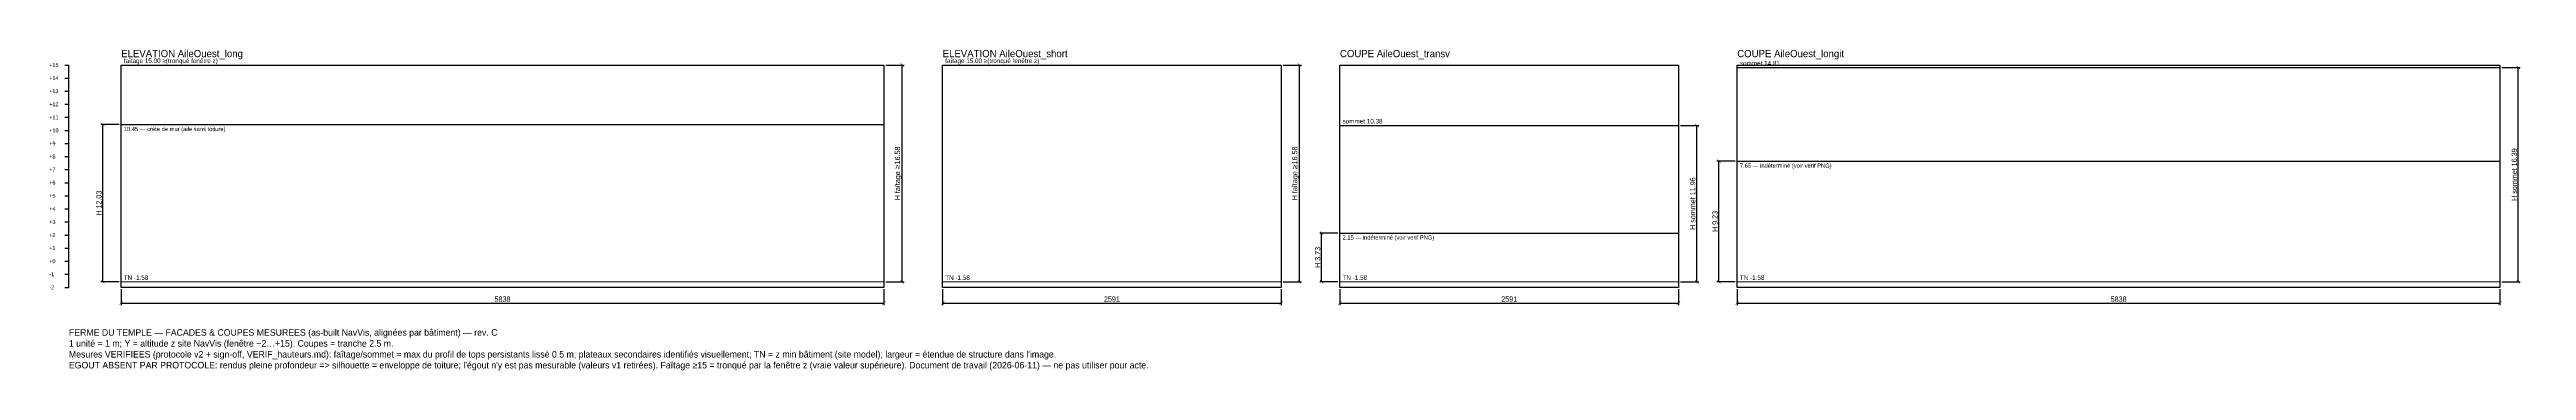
# Model space of a CAD drawing. Header units: metres. Extents: x -5 to 661, y -8 to 16.
# Drawn here: x -5.5 to 184.1, y -8.4 to 16.2 of the extents above; entities that cross this region are included whole.
import ezdxf

# ---------------------------------------------------------------- set-up
doc = ezdxf.new("R2010")
doc.units = ezdxf.units.M
for name, color, linetype in [('COUPE-AileOuest_longit', 5, 'Continuous'), ('COUPE-AileOuest_transv', 5, 'Continuous'), ('ELEV-AileOuest_long', 7, 'Continuous'), ('ELEV-AileOuest_short', 7, 'Continuous'), ('LIGNES-NIVEAU', 4, 'Continuous'), ('MESURES', 1, 'Continuous'), ('NOTES', 2, 'Continuous'), ('TITRES', 7, 'Continuous'), ('Z-SCALE', 5, 'Continuous')]:
    doc.layers.add(name, color=color, linetype=linetype)
doc.styles.add('OpenSansCondensed-Light', font='OpenSansCondensed-Light.ttf')
doc.dimstyles.new('EZDXF', dxfattribs={"dimtxt": 0.25, "dimasz": 0.175, "dimexe": 0.375, "dimexo": 0.125, "dimgap": 0.1, "dimtad": 1, "dimlfac": 100, "dimzin": 12, "dimdsep": 46, "dimtxsty": 'OpenSansCondensed-Light', "dimblk": 'ARCHTICK', "dimcen": 2.5, "dimazin": 3, "dimtfac": 0.5, "dimtmove": 2, "dimatfit": 3})
picture_1 = doc.add_image_def('image1.png', size_in_pixel=(2802, 816))
picture_2 = doc.add_image_def('image2.png', size_in_pixel=(1813, 1190))
picture_3 = doc.add_image_def('image3.png', size_in_pixel=(1813, 1190))
picture_4 = doc.add_image_def('image4.png', size_in_pixel=(2802, 816))

# ---------------------------------------------------------------- blocks, each defined once
blk = doc.blocks.new('_ARCHTICK')
at = {"color": 0, "linetype": 'BYBLOCK', "const_width": 0.15}
blk.add_lwpolyline([(-0.5, -0.5), (0.5, 0.5)], dxfattribs=at)

msp = doc.modelspace()

# ---------------------------------------------------------------- linework, layer by layer
at = {"layer": 'LIGNES-NIVEAU'}
for points in [[(0, 15), (58.38, 15)], [(62.88, 15), (88.79, 15)], [(123.7, 14.81), (182.08, 14.81)], [(0, 10.45), (58.38, 10.45)], [(93.29, 10.38), (119.2, 10.38)], [(123.7, 7.65), (182.08, 7.65)], [(93.29, 2.15), (119.2, 2.15)]]:
    msp.add_lwpolyline(points, dxfattribs=at)
at = {"layer": 'LIGNES-NIVEAU', "const_width": 0.06}
for points in [[(0, -1.58), (58.38, -1.58)], [(62.88, -1.58), (88.79, -1.58)], [(93.29, -1.58), (119.2, -1.58)], [(123.7, -1.58), (182.08, -1.58)]]:
    msp.add_lwpolyline(points, dxfattribs=at)
at = {"layer": 'Z-SCALE'}
for p, q in [((-4.3, 15), (-4, 15)), ((-4.3, 14), (-4, 14)), ((-4, -2), (-4, 15)), ((-4.3, 13), (-4, 13)), ((-4.3, 12), (-4, 12)), ((-4.3, 11), (-4, 11)), ((-4.3, 10), (-4, 10)), ((-4.3, 9), (-4, 9)), ((-4.3, 8), (-4, 8)), ((-4.3, 7), (-4, 7)), ((-4.3, 6), (-4, 6)), ((-4.3, 5), (-4, 5)), ((-4.3, 4), (-4, 4)), ((-4.3, 3), (-4, 3)), ((-4.3, 2), (-4, 2)), ((-4.3, 1), (-4, 1)), ((-4.3, 0), (-4, 0)), ((-4.3, -1), (-4, -1)), ((-4.3, -2), (-4, -2))]:
    msp.add_line(p, q, dxfattribs=at)

# ---------------------------------------------------------------- texts
at = {"layer": 'LIGNES-NIVEAU'}
for s, height, p in [('faîtage 15.00 ≥(tronqué fenêtre z)', 0.35, (0.2, 15.15)), ('faîtage 15.00 ≥(tronqué fenêtre z)', 0.35, (63.08, 15.15)), ('sommet 14.81', 0.35, (123.9, 14.96)), ('10.45 — crête de mur (aile sans toiture)', 0.32, (0.2, 9.95)), ('sommet 10.38', 0.35, (93.49, 10.53)), ('7.65 — indéterminé (voir verif PNG)', 0.32, (123.9, 7.15)), ('2.15 — indéterminé (voir verif PNG)', 0.32, (93.49, 1.65)), ('TN -1.58', 0.35, (0.2, -1.43)), ('TN -1.58', 0.35, (63.08, -1.43)), ('TN -1.58', 0.35, (93.49, -1.43)), ('TN -1.58', 0.35, (123.9, -1.43))]:
    msp.add_text(s, height=height, dxfattribs=at).set_placement(p)
at = {"layer": 'NOTES', "insert": (-4, -5.2), "char_height": 0.5, "attachment_point": 1}
msp.add_mtext("FERME DU TEMPLE — FACADES & COUPES MESUREES (as-built NavVis, alignées par bâtiment) — rev. C\\P1 unité = 1 m; Y = altitude z site NavVis (fenêtre −2…+15). Coupes = tranche 2.5 m.\\PMesures VERIFIEES (protocole v2 + sign-off, VERIF_hauteurs.md): faîtage/sommet = max du profil de tops persistants lissé 0.5 m; plateaux secondaires identifiés visuellement; TN = z min bâtiment (site model); largeur = étendue de structure dans l'image.\\PEGOUT ABSENT PAR PROTOCOLE: rendus pleine profondeur => silhouette = enveloppe de toiture; l'égout n'y est pas mesurable (valeurs v1 retirées). Faîtage ≥15 = tronqué par la fenêtre z (vraie valeur supérieure). Document de travail (2026-06-11) — ne pas utiliser pour acte.", dxfattribs=at)
at = {"layer": 'TITRES'}
for s, p in [('ELEVATION AileOuest_long', (0, 15.6)), ('ELEVATION AileOuest_short', (62.88, 15.6)), ('COUPE AileOuest_transv', (93.29, 15.6)), ('COUPE AileOuest_longit', (123.7, 15.6))]:
    msp.add_text(s, height=0.55, dxfattribs=at).set_placement(p)
at = {"layer": 'Z-SCALE'}
for s, p in [('+15', (-5.5, 14.85)), ('+14', (-5.5, 13.85)), ('+13', (-5.5, 12.85)), ('+12', (-5.5, 11.85)), ('+11', (-5.5, 10.85)), ('+10', (-5.5, 9.85)), ('+9', (-5.5, 8.85)), ('+8', (-5.5, 7.85)), ('+7', (-5.5, 6.85)), ('+6', (-5.5, 5.85)), ('+5', (-5.5, 4.85)), ('+4', (-5.5, 3.85)), ('+3', (-5.5, 2.85)), ('+2', (-5.5, 1.85)), ('+1', (-5.5, 0.85)), ('+0', (-5.5, -0.15)), ('-1', (-5.5, -1.15)), ('-2', (-5.5, -2.15))]:
    msp.add_text(s, height=0.3, dxfattribs=at).set_placement(p)

# ---------------------------------------------------------------- dimensions: what is measured, and where the dimension line sits
at = {"layer": 'MESURES'}
for base, p1, p2, text in [((59.78, -1.58), (58.38, -1.58), (58.38, 15), 'H faîtage ≥16.58'), ((90.19, -1.58), (88.79, -1.58), (88.79, 15), 'H faîtage ≥16.58'), ((183.48, -1.58), (182.08, -1.58), (182.08, 14.81), 'H sommet 16.39'), ((-1.4, -1.58), (0, -1.58), (0, 10.45), 'H 12.03'), ((120.6, -1.58), (119.2, -1.58), (119.2, 10.38), 'H sommet 11.96'), ((122.3, -1.58), (123.7, -1.58), (123.7, 7.65), 'H 9.23'), ((91.89, -1.58), (93.29, -1.58), (93.29, 2.15), 'H 3.73')]:
    msp.add_linear_dim(base=base, p1=p1, p2=p2, angle=90, text=text, dimstyle='EZDXF', override={"dimtxt": 0.4, "dimasz": 0.25, "dimexe": 0.15, "dimexo": 0.15, "dimdec": 2}, dxfattribs=at).render()
for base, p1, p2 in [((0, -3.2), (0, -2), (58.38, -2)), ((62.88, -3.2), (62.88, -2), (88.79, -2)), ((93.29, -3.2), (93.29, -2), (119.2, -2)), ((123.7, -3.2), (123.7, -2), (182.08, -2))]:
    msp.add_linear_dim(base=base, p1=p1, p2=p2, dimstyle='EZDXF', override={"dimtxt": 0.4, "dimasz": 0.25, "dimexe": 0.15, "dimexo": 0.15, "dimdec": 2}, dxfattribs=at).render()

# ---------------------------------------------------------------- pictures from other files: only their frames are drawn
at = {"layer": 'COUPE-AileOuest_longit'}
image = msp.add_image(picture_4, insert=(123.7, -2), size_in_units=(58.38, 17), dxfattribs=at)
at = {"layer": 'COUPE-AileOuest_transv'}
image = msp.add_image(picture_3, insert=(93.29, -2), size_in_units=(25.91, 17), dxfattribs=at)
at = {"layer": 'ELEV-AileOuest_long'}
image = msp.add_image(picture_1, insert=(0, -2), size_in_units=(58.38, 17), dxfattribs=at)
at = {"layer": 'ELEV-AileOuest_short'}
image = msp.add_image(picture_2, insert=(62.88, -2), size_in_units=(25.91, 17), dxfattribs=at)

doc.saveas('drawing.dxf')
